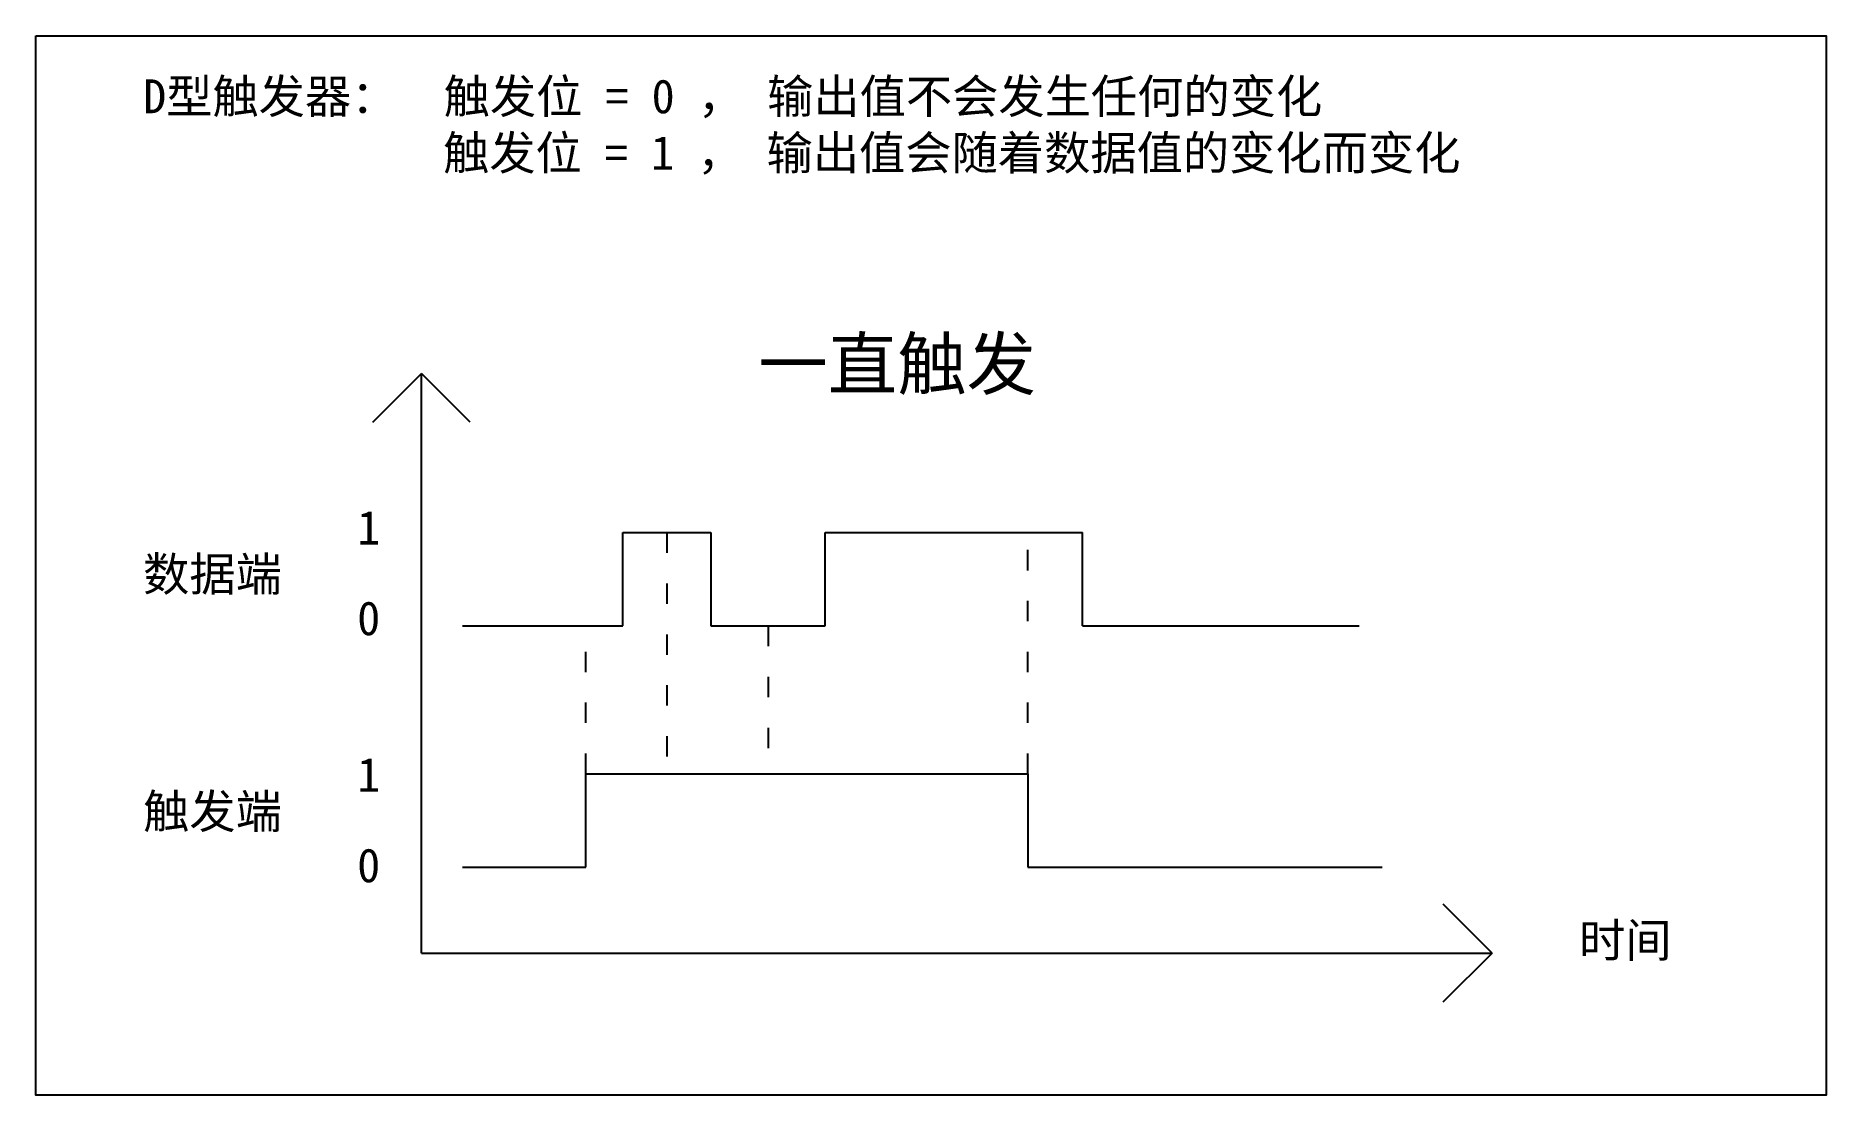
# Model space of a CAD drawing. Header units: inches. Extents: x -6 to 965, y -428 to -142.
# Drawn here: x 16.86 to 37.98, y -264.26 to -251.77 of the extents above; entities that cross this region are included whole.
import ezdxf

# ---------------------------------------------------------------- set-up
doc = ezdxf.new("R2010")
doc.units = ezdxf.units.IN
doc.header["$MEASUREMENT"] = 0
doc.linetypes.add('ACAD_ISO03W100', pattern=[30, 12, -18])
doc.styles.get("Standard").update_dxf_attribs({"font": 'arial.ttf'})

msp = doc.modelspace()

# ---------------------------------------------------------------- texts
at = {"color": 7, "true_color": 0xffffff, "char_height": 0.4, "attachment_point": 1}
for s, width, insert in [('{\\fSimSun|b0|i0|c134|p2;D型触发器：  触发位 = 0 ， 输出值不会发生任何的变化\\P             触发位 = 1 ， 输出值会随着数据值的变化而变化\\P                           }', 17.66029, (18.13, -252.28)), ('{\\fSimSun|b0|i0|c134|p2;数据端}', 3.83733, (18.13, -257.916)), ('{\\fSimSun|b0|i0|c134|p2;触发端}', 3.83733, (18.13, -260.715))]:
    msp.add_mtext_dynamic_manual_height_columns(s, width=width, gutter_width=1, heights=[0], dxfattribs=dict(at, insert=insert))
at = {"color": 240, "true_color": 0xed1f24, "insert": (25.387, -255.336), "char_height": 0.6, "attachment_point": 1}
msp.add_mtext_dynamic_manual_height_columns('{\\fSimSun|b0|i0|c134|p2;一直触发}', width=3.93156, gutter_width=1, heights=[0], dxfattribs=at)
at = {"char_height": 0.4, "attachment_point": 1}
for s, insert in [('{\\fSimSun|b0|i0|c134|p2;1}', (20.655, -257.369)), ('{\\fSimSun|b0|i0|c134|p2;0}', (20.655, -258.437)), ('{\\fSimSun|b0|i0|c134|p2;1}', (20.655, -260.284)), ('{\\fSimSun|b0|i0|c134|p2;0}', (20.655, -261.352)), ('{\\fSimSun|b0|i0|c134|p2;时间}', (35.065, -262.236))]:
    msp.add_mtext_dynamic_manual_height_columns(s, width=3.93156, gutter_width=1, heights=[0], dxfattribs=dict(at, insert=insert))

# ---------------------------------------------------------------- linework, layer by layer
for p, q in [((20.838, -256.325), (21.413, -255.75)), ((21.413, -262.587), (21.413, -255.75)), ((21.988, -256.325), (21.413, -255.75)), ((21.413, -255.75), (21.554, -255.891)), ((23.786, -258.728), (23.786, -257.627)), ((23.786, -257.627), (24.825, -257.627)), ((24.825, -257.627), (24.825, -258.728)), ((26.175, -258.728), (26.175, -257.627)), ((26.175, -257.627), (29.208, -257.627)), ((29.208, -258.728), (29.208, -257.627)), ((21.898, -258.728), (23.786, -258.728)), ((24.825, -258.728), (26.175, -258.728)), ((29.208, -258.728), (32.472, -258.728)), ((23.35, -261.573), (23.35, -260.472)), ((23.35, -260.472), (28.564, -260.472)), ((28.564, -260.472), (28.564, -261.573)), ((21.898, -261.573), (23.35, -261.573)), ((28.564, -261.573), (32.742, -261.573)), ((34.039, -262.587), (33.464, -262.012)), ((33.464, -262.012), (33.606, -262.153)), ((21.413, -262.587), (34.039, -262.587)), ((34.039, -262.587), (33.464, -263.162)), ((33.464, -263.162), (33.606, -263.02))]:
    msp.add_line(p, q)
at = {"color": 85, "linetype": 'ACAD_ISO03W100', "ltscale": 0.02, "true_color": 0x58ba48}
for p, q in [((24.306, -257.627), (24.306, -260.472)), ((28.564, -260.472), (28.564, -257.627)), ((23.35, -260.472), (23.35, -258.728)), ((25.5, -258.728), (25.5, -260.472))]:
    msp.add_line(p, q, dxfattribs=at)
msp.add_lwpolyline([(16.865, -251.766), (37.98, -251.766), (37.98, -264.264), (16.865, -264.264)], close=True)

msp.set_redraw_order([(e.dxf.handle, doc.entitydb.next_handle()) for e in msp.query("TEXT MTEXT ATTDEF DIMENSION ARC_DIMENSION")])  # texts and dimensions are drawn at this point

doc.saveas('drawing.dxf')
